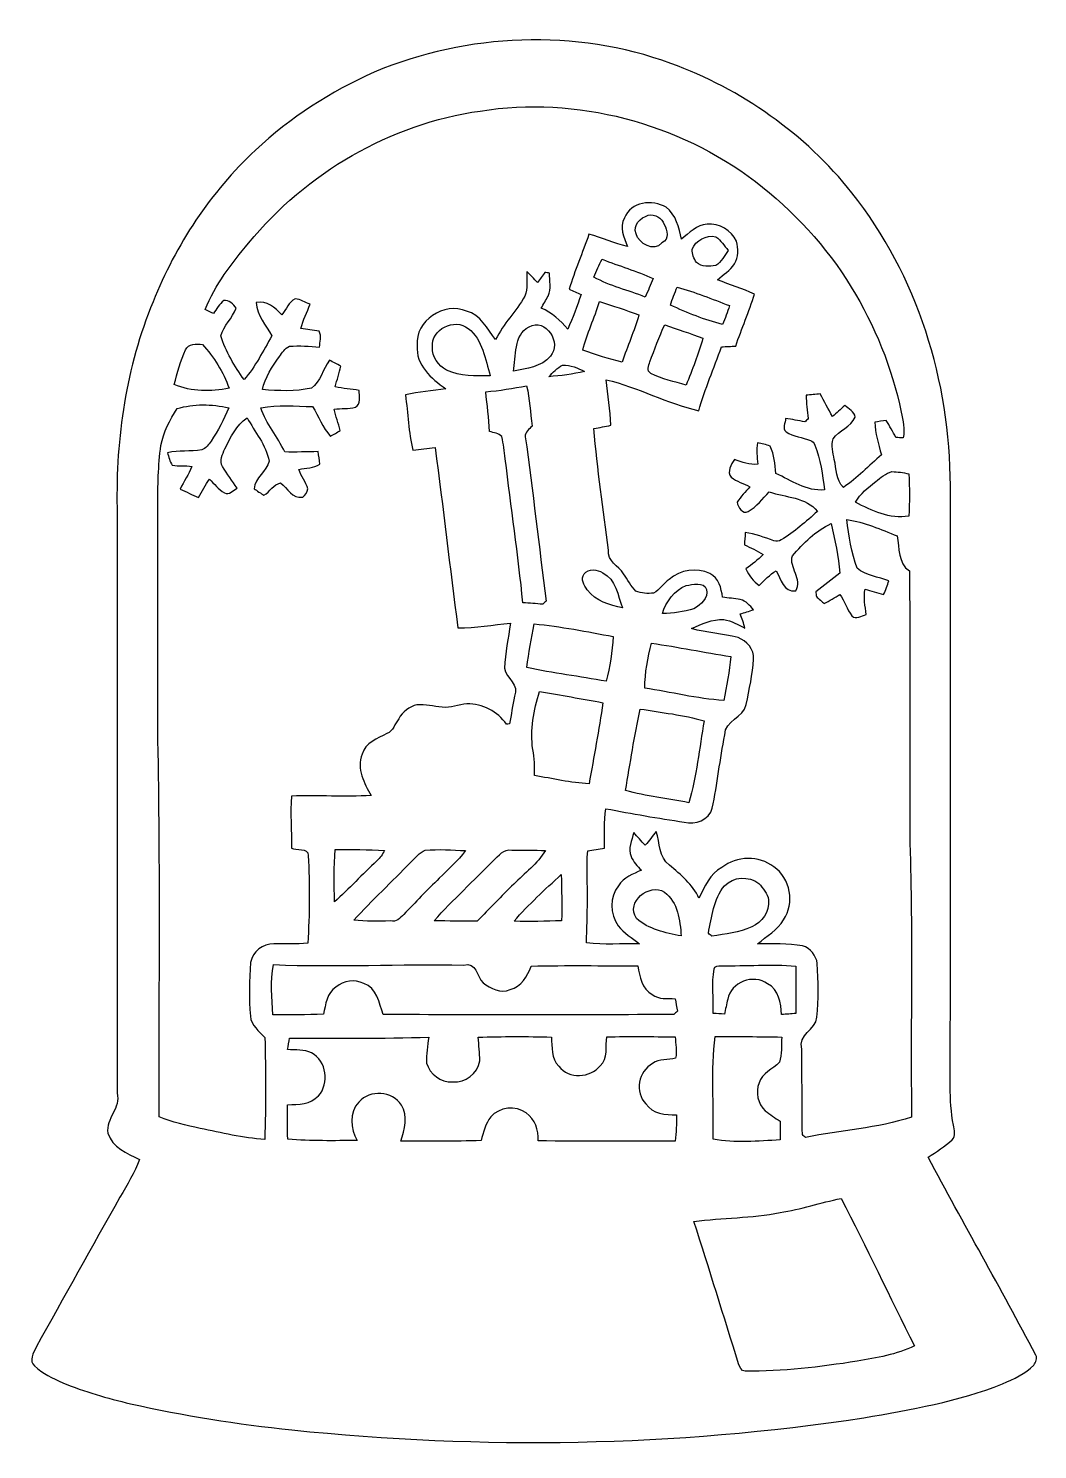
# Model space of a CAD drawing. Header units: centimetres. Extents: x -7.3 to 6.4, y -8.6 to 10.7.
import ezdxf

# ---------------------------------------------------------------- set-up
doc = ezdxf.new("R2010")
doc.units = ezdxf.units.CM
doc.header["$MEASUREMENT"] = 0
doc.layers.add('Camada 1', color=7, linetype='Continuous')

msp = doc.modelspace()

# ---------------------------------------------------------------- linework, layer by layer
at = {"layer": 'Camada 1', "color": 250}
for points, knots in [([(-2.60658, 10.08071), (-1.33967, 10.60993), (0.12851, 10.67455), (1.4217, 10.19893), (1.4217, 10.19893), (2.37993, 9.84957), (3.24622, 9.24197), (3.88053, 8.44135), (3.88053, 8.44135), (4.77012, 7.32104), (5.21524, 5.88337), (5.21778, 4.4601), (5.21778, 4.4601), (5.21545, 1.74132), (5.21947, -0.97767), (5.21566, -3.69667), (5.21566, -3.69667), (5.21566, -3.87166), (5.2252, -4.04814), (5.2593, -4.22059), (5.2593, -4.22059), (5.26651, -4.2833), (5.29807, -4.36825), (5.24215, -4.41974), (5.24215, -4.41974), (5.14109, -4.50893), (5.02774, -4.58244), (4.91609, -4.65723), (4.91609, -4.65723), (5.39447, -5.5572), (5.90293, -6.44172), (6.37855, -7.34296), (6.37855, -7.34296), (6.40123, -7.38894), (6.3741, -7.43957), (6.35059, -7.47919), (6.35059, -7.47919), (6.23173, -7.59761), (6.07708, -7.66668), (5.92581, -7.73341), (5.92581, -7.73341), (5.32286, -7.97451), (4.67903, -8.0834), (4.0426, -8.19484), (4.0426, -8.19484), (1.4753, -8.58742), (-1.14242, -8.62662), (-3.72434, -8.35946), (-3.72434, -8.35946), (-4.46119, -8.2834), (-5.1938, -8.16603), (-5.91645, -8.00396), (-5.91645, -8.00396), (-6.22852, -7.93024), (-6.53825, -7.84274), (-6.83422, -7.71838), (-6.83422, -7.71838), (-6.97108, -7.658), (-7.109, -7.59253), (-7.21895, -7.48893), (-7.21895, -7.48893), (-7.30094, -7.42452), (-7.22976, -7.31097), (-7.19692, -7.23619), (-7.19692, -7.23619), (-6.81833, -6.55569), (-6.43847, -5.87584), (-6.05776, -5.19641), (-6.05776, -5.19641), (-5.96051, -5.03116), (-5.85967, -4.86697), (-5.7923, -4.68668), (-5.7923, -4.68668), (-5.96199, -4.60829), (-6.15987, -4.52016), (-6.22237, -4.32822), (-6.22237, -4.32822), (-6.25182, -4.13013), (-6.04335, -3.98924), (-6.09695, -3.78204), (-6.09695, -3.78204), (-6.09526, -1.1336), (-6.09589, 1.51506), (-6.09695, 4.1635), (-6.09695, 4.1635), (-6.11729, 5.11454), (-5.97344, 6.07913), (-5.60946, 6.9613), (-5.60946, 6.9613), (-5.29952, 7.73692), (-4.82876, 8.4511), (-4.21819, 9.02291), (-4.21819, 9.02291), (-3.74489, 9.4623), (-3.19597, 9.81801), (-2.60658, 10.08071), (-2.60658, 10.08071), (-2.60658, 10.08071), (-2.60658, 10.08071), (-2.60658, 10.08071)], [0, 0, 0, 0, 0.03846154, 0.03846154, 0.03846154, 0.03846154, 0.07692308, 0.07692308, 0.07692308, 0.07692308, 0.11538462, 0.11538462, 0.11538462, 0.11538462, 0.15384615, 0.15384615, 0.15384615, 0.15384615, 0.19230769, 0.19230769, 0.19230769, 0.19230769, 0.23076923, 0.23076923, 0.23076923, 0.23076923, 0.26923077, 0.26923077, 0.26923077, 0.26923077, 0.30769231, 0.30769231, 0.30769231, 0.30769231, 0.34615385, 0.34615385, 0.34615385, 0.34615385, 0.38461538, 0.38461538, 0.38461538, 0.38461538, 0.42307692, 0.42307692, 0.42307692, 0.42307692, 0.46153846, 0.46153846, 0.46153846, 0.46153846, 0.5, 0.5, 0.5, 0.5, 0.53846154, 0.53846154, 0.53846154, 0.53846154, 0.57692308, 0.57692308, 0.57692308, 0.57692308, 0.61538462, 0.61538462, 0.61538462, 0.61538462, 0.65384615, 0.65384615, 0.65384615, 0.65384615, 0.69230769, 0.69230769, 0.69230769, 0.69230769, 0.73076923, 0.73076923, 0.73076923, 0.73076923, 0.76923077, 0.76923077, 0.76923077, 0.76923077, 0.80769231, 0.80769231, 0.80769231, 0.80769231, 0.84615385, 0.84615385, 0.84615385, 0.84615385, 0.88461538, 0.88461538, 0.88461538, 0.88461538, 0.92307692, 0.92307692, 0.92307692, 0.92307692, 1, 1, 1, 1]), ([(-1.16679, 9.55276), (-2.39133, 9.37903), (-3.52901, 8.71359), (-4.31099, 7.75959), (-4.31099, 7.75959), (-4.54042, 7.48333), (-4.76605, 7.19266), (-4.9008, 6.85728), (-4.9008, 6.85728), (-4.86415, 6.83927), (-4.82728, 6.82127), (-4.79, 6.80411), (-4.79, 6.80411), (-4.74445, 6.86279), (-4.70885, 6.93186), (-4.64953, 6.97847), (-4.64953, 6.97847), (-4.57771, 6.9863), (-4.5167, 6.93101), (-4.48153, 6.87359), (-4.48153, 6.87359), (-4.53217, 6.74034), (-4.64975, 6.63589), (-4.6883, 6.49925), (-4.6883, 6.49925), (-4.62093, 6.28527), (-4.50526, 6.08548), (-4.372, 5.90498), (-4.372, 5.90498), (-4.2165, 6.0821), (-4.11438, 6.29629), (-3.99489, 6.49755), (-3.99489, 6.49755), (-4.0754, 6.64479), (-4.2004, 6.77551), (-4.2076, 6.9522), (-4.2076, 6.9522), (-4.06311, 6.98143), (-3.95294, 6.87995), (-3.85803, 6.78695), (-3.85803, 6.78695), (-3.79956, 6.85877), (-3.76587, 6.96067), (-3.67922, 7.00304), (-3.67922, 7.00304), (-3.60613, 6.99584), (-3.54384, 6.95072), (-3.4752, 6.92741), (-3.4752, 6.92741), (-3.51757, 6.8183), (-3.57096, 6.71322), (-3.60147, 6.59988), (-3.60147, 6.59988), (-3.51905, 6.58907), (-3.43664, 6.57593), (-3.35444, 6.56068), (-3.35444, 6.56068), (-3.31525, 6.49628), (-3.34575, 6.41683), (-3.3483, 6.34607), (-3.3483, 6.34607), (-3.4841, 6.35941), (-3.62096, 6.36959), (-3.7574, 6.35772), (-3.7574, 6.35772), (-3.81926, 6.33145), (-3.85485, 6.27065), (-3.89405, 6.21938), (-3.89405, 6.21938), (-3.98875, 6.07998), (-4.08853, 5.93676), (-4.12413, 5.76897), (-4.12413, 5.76897), (-3.90316, 5.7535), (-3.6771, 5.73909), (-3.45931, 5.78867), (-3.45931, 5.78867), (-3.33262, 5.8785), (-3.30275, 6.04798), (-3.21419, 6.1679), (-3.21419, 6.1679), (-3.16228, 6.14247), (-3.11101, 6.11557), (-3.05975, 6.08866), (-3.05975, 6.08866), (-3.08051, 5.99354), (-3.10996, 5.90074), (-3.13729, 5.80753), (-3.13729, 5.80753), (-3.02945, 5.7821), (-2.91907, 5.77405), (-2.80933, 5.75901), (-2.80933, 5.75901), (-2.81484, 5.68189), (-2.77564, 5.57067), (-2.86208, 5.5302), (-2.86208, 5.5302), (-2.95615, 5.50711), (-3.0553, 5.51495), (-3.15042, 5.50309), (-3.15042, 5.50309), (-3.12818, 5.40478), (-3.09428, 5.30966), (-3.0661, 5.21305), (-3.0661, 5.21305), (-3.11144, 5.18763), (-3.15636, 5.16135), (-3.20063, 5.13424), (-3.20063, 5.13424), (-3.30572, 5.25436), (-3.36143, 5.40648), (-3.44427, 5.5408), (-3.44427, 5.5408), (-3.67732, 5.53847), (-3.91332, 5.57236), (-4.1434, 5.52045), (-4.1434, 5.52045), (-4.0754, 5.3016), (-3.91883, 5.12725), (-3.82074, 4.92259), (-3.82074, 4.92259), (-3.66947, 4.91878), (-3.51842, 4.92323), (-3.36715, 4.92747), (-3.36715, 4.92747), (-3.35783, 4.87068), (-3.35253, 4.8156), (-3.34575, 4.75755), (-3.34575, 4.75755), (-3.42626, 4.69739), (-3.5341, 4.7065), (-3.62838, 4.68552), (-3.62838, 4.68552), (-3.59617, 4.59294), (-3.53727, 4.51222), (-3.50507, 4.42007), (-3.50507, 4.42007), (-3.51482, 4.37621), (-3.54342, 4.3385), (-3.57647, 4.30926), (-3.57647, 4.30926), (-3.72329, 4.28108), (-3.77816, 4.43151), (-3.8771, 4.501), (-3.8771, 4.501), (-3.97413, 4.48659), (-4.02158, 4.37875), (-4.10463, 4.33362), (-4.10463, 4.33362), (-4.13747, 4.35566), (-4.20315, 4.39994), (-4.23598, 4.42197), (-4.23598, 4.42197), (-4.22582, 4.57366), (-4.06396, 4.65713), (-4.03197, 4.79823), (-4.03197, 4.79823), (-4.07476, 5.01814), (-4.2273, 5.19546), (-4.3328, 5.3872), (-4.3328, 5.3872), (-4.4792, 5.2872), (-4.55419, 5.11835), (-4.63279, 4.96539), (-4.63279, 4.96539), (-4.66669, 4.89314), (-4.71161, 4.8012), (-4.66521, 4.72472), (-4.66521, 4.72472), (-4.60547, 4.6226), (-4.53238, 4.52896), (-4.46818, 4.4296), (-4.46818, 4.4296), (-4.5203, 4.401), (-4.57644, 4.33045), (-4.64043, 4.36837), (-4.64043, 4.36837), (-4.72114, 4.41392), (-4.77644, 4.49189), (-4.84381, 4.5529), (-4.84381, 4.5529), (-4.89804, 4.47282), (-4.94402, 4.38744), (-4.98999, 4.30248), (-4.98999, 4.30248), (-5.07473, 4.33913), (-5.15778, 4.37896), (-5.24104, 4.41837), (-5.24104, 4.41837), (-5.19231, 4.52218), (-5.1207, 4.61455), (-5.08321, 4.72387), (-5.08321, 4.72387), (-5.17049, 4.74357), (-5.26096, 4.72323), (-5.34782, 4.74273), (-5.34782, 4.74273), (-5.3832, 4.79293), (-5.39506, 4.85458), (-5.41286, 4.91221), (-5.41286, 4.91221), (-5.25947, 4.94378), (-5.10143, 4.92873), (-4.94698, 4.94907), (-4.94698, 4.94907), (-4.89232, 4.97259), (-4.8544, 5.0228), (-4.81987, 5.0692), (-4.81987, 5.0692), (-4.72898, 5.21347), (-4.64487, 5.36284), (-4.58174, 5.5213), (-4.58174, 5.5213), (-4.80927, 5.57596), (-5.05969, 5.57936), (-5.28172, 5.5105), (-5.28172, 5.5105), (-5.38108, 5.35923), (-5.46858, 5.19101), (-5.50141, 5.01051), (-5.50141, 5.01051), (-5.54251, 4.73743), (-5.54103, 4.4601), (-5.54569, 4.18469), (-5.54569, 4.18469), (-5.54358, 3.12518), (-5.54824, 2.06568), (-5.54315, 1.00617), (-5.54315, 1.00617), (-5.50714, -0.69781), (-5.52938, -2.40242), (-5.52578, -4.10682), (-5.52578, -4.10682), (-5.34867, -4.18394), (-5.15757, -4.22186), (-4.97029, -4.26508), (-4.97029, -4.26508), (-4.67898, -4.32398), (-4.38895, -4.39579), (-4.09107, -4.41338), (-4.09107, -4.41338), (-4.07857, -3.95217), (-4.07963, -3.49052), (-4.09002, -3.02952), (-4.09002, -3.02952), (-4.17243, -2.94838), (-4.27624, -2.86427), (-4.28789, -2.74012), (-4.28789, -2.74012), (-4.30505, -2.49712), (-4.30717, -2.25242), (-4.28365, -2.01027), (-4.28365, -2.01027), (-4.25886, -1.86705), (-4.11692, -1.75074), (-3.97052, -1.75858), (-3.97052, -1.75858), (-3.81587, -1.76112), (-3.66121, -1.76049), (-3.50677, -1.74989), (-3.50677, -1.74989), (-3.48452, -1.3535), (-3.47965, -0.95521), (-3.50168, -0.55883), (-3.50168, -0.55883), (-3.4985, -0.44569), (-3.67096, -0.49294), (-3.72922, -0.45883), (-3.72922, -0.45883), (-3.72795, -0.22345), (-3.7468, 0.01256), (-3.729, 0.24772), (-3.729, 0.24772), (-3.36821, 0.26297), (-3.00678, 0.2331), (-2.64598, 0.25662), (-2.64598, 0.25662), (-2.74535, 0.42357), (-2.8445, 0.61678), (-2.77141, 0.81698), (-2.77141, 0.81698), (-2.72522, 0.97291), (-2.56505, 1.03223), (-2.43349, 1.09748), (-2.43349, 1.09748), (-2.35129, 1.1352), (-2.32311, 1.23011), (-2.27354, 1.29811), (-2.27354, 1.29811), (-2.22291, 1.39451), (-2.12799, 1.45955), (-2.02545, 1.49006), (-2.02545, 1.49006), (-1.91105, 1.49429), (-1.79834, 1.46612), (-1.68478, 1.45553), (-1.68478, 1.45553), (-1.5689, 1.44154), (-1.46, 1.48942), (-1.34708, 1.50362), (-1.34708, 1.50362), (-1.13416, 1.50468), (-0.93247, 1.39747), (-0.81002, 1.22375), (-0.81002, 1.22375), (-0.79964, 1.22502), (-0.77909, 1.22714), (-0.76892, 1.2282), (-0.76892, 1.2282), (-0.74858, 1.35405), (-0.72189, 1.47841), (-0.70155, 1.60404), (-0.70155, 1.60404), (-0.6293, 1.76039), (-0.81638, 1.84598), (-0.83608, 1.98412), (-0.83608, 1.98412), (-0.82803, 2.1911), (-0.78332, 2.39385), (-0.75578, 2.59829), (-0.75578, 2.59829), (-0.99306, 2.57414), (-1.22929, 2.53029), (-1.46848, 2.53537), (-1.46848, 2.53537), (-1.57885, 3.34975), (-1.66783, 4.1671), (-1.7797, 4.98106), (-1.7797, 4.98106), (-1.8799, 4.9692), (-1.98033, 4.95755), (-2.08032, 4.94526), (-2.08032, 4.94526), (-2.14091, 5.19101), (-2.14854, 5.44631), (-2.18096, 5.69651), (-2.18096, 5.69651), (-2.00215, 5.74354), (-1.81635, 5.75138), (-1.63436, 5.78104), (-1.63436, 5.78104), (-1.83033, 5.91854), (-2.04325, 6.10413), (-2.02333, 6.36683), (-2.02333, 6.36683), (-2.05236, 6.70623), (-1.65788, 6.96766), (-1.35089, 6.83313), (-1.35089, 6.83313), (-1.15832, 6.78907), (-1.07357, 6.58801), (-0.95896, 6.44819), (-0.95896, 6.44819), (-0.85218, 6.66195), (-0.67803, 6.83165), (-0.5613, 7.03948), (-0.5613, 7.03948), (-0.51172, 7.14202), (-0.5435, 7.26236), (-0.53164, 7.37146), (-0.53164, 7.37146), (-0.48333, 7.32316), (-0.43545, 7.27443), (-0.38757, 7.2255), (-0.38757, 7.2255), (-0.35325, 7.27019), (-0.32041, 7.31596), (-0.28736, 7.36151), (-0.28736, 7.36151), (-0.27232, 7.35939), (-0.24245, 7.35515), (-0.22762, 7.35282), (-0.22762, 7.35282), (-0.22614, 7.2505), (-0.19753, 7.13694), (-0.24563, 7.04033), (-0.24563, 7.04033), (-0.27338, 6.98355), (-0.30791, 6.93059), (-0.33737, 6.87466), (-0.33737, 6.87466), (-0.19182, 6.81576), (-0.0772, 6.70877), (0.02195, 6.5895), (0.02195, 6.5895), (0.09059, 6.74331), (0.14843, 6.90156), (0.20393, 7.06045), (0.20393, 7.06045), (0.14949, 7.08419), (0.09525, 7.10791), (0.04123, 7.13249), (0.04123, 7.13249), (0.11877, 7.38523), (0.22195, 7.6293), (0.31029, 7.87844), (0.31029, 7.87844), (0.48804, 7.83459), (0.65392, 7.75345), (0.83294, 7.71362), (0.83294, 7.71362), (0.79227, 7.83607), (0.71197, 7.9759), (0.79375, 8.10005), (0.79375, 8.10005), (0.87638, 8.32462), (1.1734, 8.35533), (1.35623, 8.24644), (1.35623, 8.24644), (1.49013, 8.14072), (1.5378, 7.97209), (1.56428, 7.81149), (1.56428, 7.81149), (1.67211, 7.89433), (1.77042, 8.00471), (1.91491, 8.01763), (1.91491, 8.01763), (2.07444, 8.02505), (2.25091, 7.93819), (2.31129, 7.78374), (2.31129, 7.78374), (2.33968, 7.68353), (2.34328, 7.56743), (2.28481, 7.47676), (2.28481, 7.47676), (2.22846, 7.3863), (2.13312, 7.33227), (2.05622, 7.26172), (2.05622, 7.26172), (2.21998, 7.188), (2.39392, 7.14012), (2.55811, 7.06745), (2.55811, 7.06745), (2.48374, 6.82762), (2.38205, 6.59755), (2.30282, 6.35941), (2.30282, 6.35941), (2.23735, 6.35687), (2.17359, 6.35412), (2.10897, 6.34925), (2.10897, 6.34925), (2.00537, 6.06048), (1.8863, 5.7768), (1.80051, 5.4819), (1.80051, 5.4819), (1.3698, 5.5819), (0.9751, 5.79863), (0.54482, 5.90371), (0.54482, 5.90371), (0.56452, 5.69715), (0.60074, 5.49186), (0.60774, 5.28402), (0.60774, 5.28402), (0.53126, 5.26856), (0.45436, 5.255), (0.37787, 5.24038), (0.37787, 5.24038), (0.42003, 4.68827), (0.50795, 4.1402), (0.57448, 3.59043), (0.57448, 3.59043), (0.55753, 3.43683), (0.71219, 3.37899), (0.77892, 3.26692), (0.77892, 3.26692), (0.83633, 3.18917), (0.8804, 3.10061), (0.94671, 3.02985), (0.94671, 3.02985), (1.02319, 3.00548), (1.1073, 2.99446), (1.18739, 3.00569), (1.18739, 3.00569), (1.27086, 3.05125), (1.32234, 3.13789), (1.4003, 3.19192), (1.4003, 3.19192), (1.54754, 3.32369), (1.77423, 3.35526), (1.95325, 3.27243), (1.95325, 3.27243), (2.07189, 3.21162), (2.10854, 3.07031), (2.12338, 2.94849), (2.12338, 2.94849), (2.20346, 2.93875), (2.28439, 2.93239), (2.36468, 2.91756), (2.36468, 2.91756), (2.44286, 2.90209), (2.49307, 2.83409), (2.54582, 2.78028), (2.54582, 2.78028), (2.48565, 2.75867), (2.42379, 2.74108), (2.36341, 2.72181), (2.36341, 2.72181), (2.3882, 2.65888), (2.41044, 2.5949), (2.42866, 2.52944), (2.42866, 2.52944), (2.33417, 2.57139), (2.24562, 2.63389), (2.14075, 2.64554), (2.14075, 2.64554), (1.9863, 2.65125), (1.83927, 2.59045), (1.70347, 2.52308), (1.70347, 2.52308), (1.90982, 2.46524), (2.12676, 2.45571), (2.33396, 2.40148), (2.33396, 2.40148), (2.45112, 2.35889), (2.55642, 2.23983), (2.54603, 2.10996), (2.54603, 2.10996), (2.52951, 1.90149), (2.48904, 1.69535), (2.44519, 1.49091), (2.44519, 1.49091), (2.41108, 1.31062), (2.15049, 1.27947), (2.15579, 1.07948), (2.15579, 1.07948), (2.08693, 0.74961), (2.05389, 0.41297), (1.98482, 0.08311), (1.98482, 0.08311), (1.9433, -0.07218), (1.75241, -0.14952), (1.60411, -0.10503), (1.60411, -0.10503), (1.2484, -0.05164), (0.89375, 0.00875), (0.54058, 0.07696), (0.54058, 0.07696), (0.50795, -0.09994), (0.53062, -0.28045), (0.52024, -0.45904), (0.52024, -0.45904), (0.44482, -0.47281), (0.36855, -0.48383), (0.29334, -0.49675), (0.29334, -0.49675), (0.27194, -0.72132), (0.29143, -0.94695), (0.29228, -1.17216), (0.29228, -1.17216), (0.28635, -1.36198), (0.27999, -1.55202), (0.27745, -1.74227), (0.27745, -1.74227), (0.51452, -1.77574), (0.75562, -1.75159), (0.99396, -1.75752), (0.99396, -1.75752), (0.89672, -1.67744), (0.78527, -1.61261), (0.70667, -1.5124), (0.70667, -1.5124), (0.59482, -1.35436), (0.58973, -1.123), (0.71176, -0.96983), (0.71176, -0.96983), (0.77892, -0.8531), (0.909, -0.81094), (1.02341, -0.7584), (1.02341, -0.7584), (0.96832, -0.70247), (0.90985, -0.64569), (0.88209, -0.57048), (0.88209, -0.57048), (0.83061, -0.46582), (0.89629, -0.3529), (0.91705, -0.24782), (0.91705, -0.24782), (0.9732, -0.30121), (1.01663, -0.36688), (1.07531, -0.41773), (1.07531, -0.41773), (1.12827, -0.35905), (1.17255, -0.29294), (1.22467, -0.2332), (1.22467, -0.2332), (1.2751, -0.38722), (1.25942, -0.58192), (1.40221, -0.6887), (1.40221, -0.6887), (1.55665, -0.81814), (1.71809, -0.95055), (1.80326, -1.13847), (1.80326, -1.13847), (1.88313, -0.98318), (1.95092, -0.80543), (2.11448, -0.7192), (2.11448, -0.7192), (2.31447, -0.56646), (2.62103, -0.55205), (2.82017, -0.71284), (2.82017, -0.71284), (3.04581, -0.86284), (3.10661, -1.21008), (2.95195, -1.43084), (2.95195, -1.43084), (2.87102, -1.57426), (2.72166, -1.65371), (2.59963, -1.75752), (2.59963, -1.75752), (2.80365, -1.75498), (3.00894, -1.75371), (3.21148, -1.78485), (3.21148, -1.78485), (3.3155, -1.81642), (3.39749, -1.91748), (3.40957, -2.02574), (3.40957, -2.02574), (3.42567, -2.26831), (3.42758, -2.51301), (3.40491, -2.75559), (3.40491, -2.75559), (3.38986, -2.92994), (3.14029, -2.98821), (3.20237, -3.18715), (3.20237, -3.18715), (3.20025, -3.57442), (3.20512, -3.9617), (3.20745, -4.34898), (3.20745, -4.34898), (3.22122, -4.36211), (3.23542, -4.37524), (3.24961, -4.38859), (3.24961, -4.38859), (3.72757, -4.28436), (4.22416, -4.26614), (4.69068, -4.1117), (4.69068, -4.1117), (4.67479, -2.87169), (4.70974, -1.63104), (4.66759, -0.39167), (4.66759, -0.39167), (4.6606, 0.84135), (4.67458, 2.07415), (4.66102, 3.30696), (4.66102, 3.30696), (4.50403, 3.41098), (4.52564, 3.61797), (4.49492, 3.78174), (4.49492, 3.78174), (4.27353, 3.87262), (4.05023, 3.96541), (3.81295, 4.0063), (3.81295, 4.0063), (3.83244, 3.78046), (3.87968, 3.55632), (3.95214, 3.34192), (3.95214, 3.34192), (4.07141, 3.23874), (4.24111, 3.22984), (4.38348, 3.17116), (4.38348, 3.17116), (4.35975, 3.11014), (4.3373, 3.04828), (4.31145, 2.98811), (4.31145, 2.98811), (4.22586, 3.00887), (4.14218, 3.03366), (4.05849, 3.06057), (4.05849, 3.06057), (4.03794, 2.94511), (4.0604, 2.82879), (4.07395, 2.71397), (4.07395, 2.71397), (4.0123, 2.69744), (3.93477, 2.63685), (3.88011, 2.69808), (3.88011, 2.69808), (3.80956, 2.78409), (3.78159, 2.89659), (3.71825, 2.9879), (3.71825, 2.9879), (3.64727, 2.94616), (3.5763, 2.904), (3.50554, 2.86227), (3.50554, 2.86227), (3.47864, 2.8862), (3.42461, 2.93388), (3.39749, 2.9576), (3.39749, 2.9576), (3.3958, 2.97413), (3.39262, 3.00675), (3.39093, 3.02307), (3.39093, 3.02307), (3.49707, 3.11014), (3.60723, 3.19192), (3.71571, 3.27624), (3.71571, 3.27624), (3.69494, 3.50314), (3.65257, 3.72749), (3.59855, 3.94867), (3.59855, 3.94867), (3.38902, 3.85165), (3.21932, 3.68618), (3.07272, 3.51183), (3.07272, 3.51183), (3.0225, 3.35526), (3.21529, 3.19086), (3.1189, 3.03811), (3.1189, 3.03811), (2.94983, 3.01099), (2.91615, 3.19976), (2.85387, 3.31013), (2.85387, 3.31013), (2.76637, 3.25463), (2.69264, 3.18154), (2.62039, 3.10802), (2.62039, 3.10802), (2.54179, 3.16586), (2.48015, 3.24382), (2.44222, 3.33386), (2.44222, 3.33386), (2.52146, 3.39679), (2.60535, 3.45589), (2.67421, 3.53089), (2.67421, 3.53089), (2.59433, 3.58174), (2.50769, 3.62093), (2.42167, 3.66034), (2.42167, 3.66034), (2.42464, 3.71605), (2.42782, 3.77156), (2.43163, 3.82686), (2.43163, 3.82686), (2.56743, 3.81287), (2.69285, 3.76076), (2.82081, 3.71691), (2.82081, 3.71691), (2.85365, 3.70377), (2.89073, 3.70652), (2.92039, 3.72686), (2.92039, 3.72686), (3.09771, 3.8383), (3.25788, 3.97495), (3.41253, 4.11541), (3.41253, 4.11541), (3.25639, 4.31074), (2.97759, 4.30439), (2.75831, 4.38002), (2.75831, 4.38002), (2.66701, 4.28744), (2.58544, 4.18088), (2.47315, 4.11202), (2.47315, 4.11202), (2.3937, 4.06901), (2.33184, 4.17431), (2.32125, 4.24062), (2.32125, 4.24062), (2.37019, 4.31689), (2.4382, 4.37875), (2.49434, 4.44951), (2.49434, 4.44951), (2.41044, 4.49273), (2.31723, 4.52069), (2.24287, 4.58023), (2.24287, 4.58023), (2.17507, 4.65544), (2.24562, 4.74972), (2.2846, 4.82005), (2.2846, 4.82005), (2.38778, 4.78616), (2.49307, 4.74209), (2.60408, 4.75671), (2.60408, 4.75671), (2.59222, 4.8531), (2.58226, 4.95098), (2.59942, 5.04759), (2.59942, 5.04759), (2.65535, 5.03255), (2.71615, 5.02534), (2.76954, 4.99949), (2.76954, 4.99949), (2.82992, 4.887), (2.83035, 4.75543), (2.84921, 4.63171), (2.84921, 4.63171), (3.05725, 4.5315), (3.26466, 4.38701), (3.50681, 4.40629), (3.50681, 4.40629), (3.48287, 4.61243), (3.45173, 4.81984), (3.37821, 5.01475), (3.37821, 5.01475), (3.36826, 5.04399), (3.34558, 5.06729), (3.31656, 5.07746), (3.31656, 5.07746), (3.2083, 5.12047), (3.08649, 5.13212), (2.98734, 5.19674), (2.98734, 5.19674), (2.92717, 5.23826), (2.97971, 5.31834), (2.97907, 5.37787), (2.97907, 5.37787), (3.06636, 5.36368), (3.15428, 5.34779), (3.24114, 5.33021), (3.24114, 5.33021), (3.25661, 5.34567), (3.27228, 5.36093), (3.28817, 5.37597), (3.28817, 5.37597), (3.27568, 5.48105), (3.25936, 5.5855), (3.2583, 5.69142), (3.2583, 5.69142), (3.32249, 5.69948), (3.3852, 5.70626), (3.45046, 5.71134), (3.45046, 5.71134), (3.50469, 5.60816), (3.56062, 5.50563), (3.61634, 5.40308), (3.61634, 5.40308), (3.6727, 5.45224), (3.72757, 5.50287), (3.7835, 5.55287), (3.7835, 5.55287), (3.83879, 5.51029), (3.91252, 5.4694), (3.92523, 5.39419), (3.92523, 5.39419), (3.86718, 5.26029), (3.70469, 5.21665), (3.62481, 5.10076), (3.62481, 5.10076), (3.59558, 5.00967), (3.62418, 4.912), (3.64155, 4.8209), (3.64155, 4.8209), (3.67058, 4.69209), (3.66655, 4.54252), (3.76422, 4.44104), (3.76422, 4.44104), (3.95532, 4.56582), (4.11019, 4.73595), (4.28115, 4.88531), (4.28115, 4.88531), (4.24005, 5.03043), (4.19747, 5.1764), (4.19006, 5.32809), (4.19006, 5.32809), (4.24196, 5.33572), (4.29408, 5.34313), (4.34641, 5.35033), (4.34641, 5.35033), (4.39195, 5.27428), (4.43497, 5.19716), (4.47776, 5.11941), (4.47776, 5.11941), (4.51017, 5.1175), (4.54259, 5.11538), (4.57543, 5.11348), (4.57543, 5.11348), (4.60572, 5.23), (4.57119, 5.34864), (4.54958, 5.46347), (4.54958, 5.46347), (4.42628, 6.06388), (4.18899, 6.63886), (3.87184, 7.16257), (3.87184, 7.16257), (3.5352, 7.71807), (3.08204, 8.19623), (2.5723, 8.59558), (2.5723, 8.59558), (1.51873, 9.39154), (0.14144, 9.7625), (-1.16679, 9.55276), (-1.16679, 9.55276), (-1.16679, 9.55276), (-1.16679, 9.55276), (-1.16679, 9.55276)], [0, 0, 0, 0, 0.0045045, 0.0045045, 0.0045045, 0.0045045, 0.00900901, 0.00900901, 0.00900901, 0.00900901, 0.01351351, 0.01351351, 0.01351351, 0.01351351, 0.01801802, 0.01801802, 0.01801802, 0.01801802, 0.02252252, 0.02252252, 0.02252252, 0.02252252, 0.02702703, 0.02702703, 0.02702703, 0.02702703, 0.03153153, 0.03153153, 0.03153153, 0.03153153, 0.03603604, 0.03603604, 0.03603604, 0.03603604, 0.04054054, 0.04054054, 0.04054054, 0.04054054, 0.04504505, 0.04504505, 0.04504505, 0.04504505, 0.04954955, 0.04954955, 0.04954955, 0.04954955, 0.05405405, 0.05405405, 0.05405405, 0.05405405, 0.05855856, 0.05855856, 0.05855856, 0.05855856, 0.06306306, 0.06306306, 0.06306306, 0.06306306, 0.06756757, 0.06756757, 0.06756757, 0.06756757, 0.07207207, 0.07207207, 0.07207207, 0.07207207, 0.07657658, 0.07657658, 0.07657658, 0.07657658, 0.08108108, 0.08108108, 0.08108108, 0.08108108, 0.08558559, 0.08558559, 0.08558559, 0.08558559, 0.09009009, 0.09009009, 0.09009009, 0.09009009, 0.09459459, 0.09459459, 0.09459459, 0.09459459, 0.0990991, 0.0990991, 0.0990991, 0.0990991, 0.1036036, 0.1036036, 0.1036036, 0.1036036, 0.10810811, 0.10810811, 0.10810811, 0.10810811, 0.11261261, 0.11261261, 0.11261261, 0.11261261, 0.11711712, 0.11711712, 0.11711712, 0.11711712, 0.12162162, 0.12162162, 0.12162162, 0.12162162, 0.12612613, 0.12612613, 0.12612613, 0.12612613, 0.13063063, 0.13063063, 0.13063063, 0.13063063, 0.13513514, 0.13513514, 0.13513514, 0.13513514, 0.13963964, 0.13963964, 0.13963964, 0.13963964, 0.14414414, 0.14414414, 0.14414414, 0.14414414, 0.14864865, 0.14864865, 0.14864865, 0.14864865, 0.15315315, 0.15315315, 0.15315315, 0.15315315, 0.15765766, 0.15765766, 0.15765766, 0.15765766, 0.16216216, 0.16216216, 0.16216216, 0.16216216, 0.16666667, 0.16666667, 0.16666667, 0.16666667, 0.17117117, 0.17117117, 0.17117117, 0.17117117, 0.17567568, 0.17567568, 0.17567568, 0.17567568, 0.18018018, 0.18018018, 0.18018018, 0.18018018, 0.18468468, 0.18468468, 0.18468468, 0.18468468, 0.18918919, 0.18918919, 0.18918919, 0.18918919, 0.19369369, 0.19369369, 0.19369369, 0.19369369, 0.1981982, 0.1981982, 0.1981982, 0.1981982, 0.2027027, 0.2027027, 0.2027027, 0.2027027, 0.20720721, 0.20720721, 0.20720721, 0.20720721, 0.21171171, 0.21171171, 0.21171171, 0.21171171, 0.21621622, 0.21621622, 0.21621622, 0.21621622, 0.22072072, 0.22072072, 0.22072072, 0.22072072, 0.22522523, 0.22522523, 0.22522523, 0.22522523, 0.22972973, 0.22972973, 0.22972973, 0.22972973, 0.23423423, 0.23423423, 0.23423423, 0.23423423, 0.23873874, 0.23873874, 0.23873874, 0.23873874, 0.24324324, 0.24324324, 0.24324324, 0.24324324, 0.24774775, 0.24774775, 0.24774775, 0.24774775, 0.25225225, 0.25225225, 0.25225225, 0.25225225, 0.25675676, 0.25675676, 0.25675676, 0.25675676, 0.26126126, 0.26126126, 0.26126126, 0.26126126, 0.26576577, 0.26576577, 0.26576577, 0.26576577, 0.27027027, 0.27027027, 0.27027027, 0.27027027, 0.27477477, 0.27477477, 0.27477477, 0.27477477, 0.27927928, 0.27927928, 0.27927928, 0.27927928, 0.28378378, 0.28378378, 0.28378378, 0.28378378, 0.28828829, 0.28828829, 0.28828829, 0.28828829, 0.29279279, 0.29279279, 0.29279279, 0.29279279, 0.2972973, 0.2972973, 0.2972973, 0.2972973, 0.3018018, 0.3018018, 0.3018018, 0.3018018, 0.30630631, 0.30630631, 0.30630631, 0.30630631, 0.31081081, 0.31081081, 0.31081081, 0.31081081, 0.31531532, 0.31531532, 0.31531532, 0.31531532, 0.31981982, 0.31981982, 0.31981982, 0.31981982, 0.32432432, 0.32432432, 0.32432432, 0.32432432, 0.32882883, 0.32882883, 0.32882883, 0.32882883, 0.33333333, 0.33333333, 0.33333333, 0.33333333, 0.33783784, 0.33783784, 0.33783784, 0.33783784, 0.34234234, 0.34234234, 0.34234234, 0.34234234, 0.34684685, 0.34684685, 0.34684685, 0.34684685, 0.35135135, 0.35135135, 0.35135135, 0.35135135, 0.35585586, 0.35585586, 0.35585586, 0.35585586, 0.36036036, 0.36036036, 0.36036036, 0.36036036, 0.36486486, 0.36486486, 0.36486486, 0.36486486, 0.36936937, 0.36936937, 0.36936937, 0.36936937, 0.37387387, 0.37387387, 0.37387387, 0.37387387, 0.37837838, 0.37837838, 0.37837838, 0.37837838, 0.38288288, 0.38288288, 0.38288288, 0.38288288, 0.38738739, 0.38738739, 0.38738739, 0.38738739, 0.39189189, 0.39189189, 0.39189189, 0.39189189, 0.3963964, 0.3963964, 0.3963964, 0.3963964, 0.4009009, 0.4009009, 0.4009009, 0.4009009, 0.40540541, 0.40540541, 0.40540541, 0.40540541, 0.40990991, 0.40990991, 0.40990991, 0.40990991, 0.41441441, 0.41441441, 0.41441441, 0.41441441, 0.41891892, 0.41891892, 0.41891892, 0.41891892, 0.42342342, 0.42342342, 0.42342342, 0.42342342, 0.42792793, 0.42792793, 0.42792793, 0.42792793, 0.43243243, 0.43243243, 0.43243243, 0.43243243, 0.43693694, 0.43693694, 0.43693694, 0.43693694, 0.44144144, 0.44144144, 0.44144144, 0.44144144, 0.44594595, 0.44594595, 0.44594595, 0.44594595, 0.45045045, 0.45045045, 0.45045045, 0.45045045, 0.45495495, 0.45495495, 0.45495495, 0.45495495, 0.45945946, 0.45945946, 0.45945946, 0.45945946, 0.46396396, 0.46396396, 0.46396396, 0.46396396, 0.46846847, 0.46846847, 0.46846847, 0.46846847, 0.47297297, 0.47297297, 0.47297297, 0.47297297, 0.47747748, 0.47747748, 0.47747748, 0.47747748, 0.48198198, 0.48198198, 0.48198198, 0.48198198, 0.48648649, 0.48648649, 0.48648649, 0.48648649, 0.49099099, 0.49099099, 0.49099099, 0.49099099, 0.4954955, 0.4954955, 0.4954955, 0.4954955, 0.5, 0.5, 0.5, 0.5, 0.5045045, 0.5045045, 0.5045045, 0.5045045, 0.50900901, 0.50900901, 0.50900901, 0.50900901, 0.51351351, 0.51351351, 0.51351351, 0.51351351, 0.51801802, 0.51801802, 0.51801802, 0.51801802, 0.52252252, 0.52252252, 0.52252252, 0.52252252, 0.52702703, 0.52702703, 0.52702703, 0.52702703, 0.53153153, 0.53153153, 0.53153153, 0.53153153, 0.53603604, 0.53603604, 0.53603604, 0.53603604, 0.54054054, 0.54054054, 0.54054054, 0.54054054, 0.54504505, 0.54504505, 0.54504505, 0.54504505, 0.54954955, 0.54954955, 0.54954955, 0.54954955, 0.55405405, 0.55405405, 0.55405405, 0.55405405, 0.55855856, 0.55855856, 0.55855856, 0.55855856, 0.56306306, 0.56306306, 0.56306306, 0.56306306, 0.56756757, 0.56756757, 0.56756757, 0.56756757, 0.57207207, 0.57207207, 0.57207207, 0.57207207, 0.57657658, 0.57657658, 0.57657658, 0.57657658, 0.58108108, 0.58108108, 0.58108108, 0.58108108, 0.58558559, 0.58558559, 0.58558559, 0.58558559, 0.59009009, 0.59009009, 0.59009009, 0.59009009, 0.59459459, 0.59459459, 0.59459459, 0.59459459, 0.5990991, 0.5990991, 0.5990991, 0.5990991, 0.6036036, 0.6036036, 0.6036036, 0.6036036, 0.60810811, 0.60810811, 0.60810811, 0.60810811, 0.61261261, 0.61261261, 0.61261261, 0.61261261, 0.61711712, 0.61711712, 0.61711712, 0.61711712, 0.62162162, 0.62162162, 0.62162162, 0.62162162, 0.62612613, 0.62612613, 0.62612613, 0.62612613, 0.63063063, 0.63063063, 0.63063063, 0.63063063, 0.63513514, 0.63513514, 0.63513514, 0.63513514, 0.63963964, 0.63963964, 0.63963964, 0.63963964, 0.64414414, 0.64414414, 0.64414414, 0.64414414, 0.64864865, 0.64864865, 0.64864865, 0.64864865, 0.65315315, 0.65315315, 0.65315315, 0.65315315, 0.65765766, 0.65765766, 0.65765766, 0.65765766, 0.66216216, 0.66216216, 0.66216216, 0.66216216, 0.66666667, 0.66666667, 0.66666667, 0.66666667, 0.67117117, 0.67117117, 0.67117117, 0.67117117, 0.67567568, 0.67567568, 0.67567568, 0.67567568, 0.68018018, 0.68018018, 0.68018018, 0.68018018, 0.68468468, 0.68468468, 0.68468468, 0.68468468, 0.68918919, 0.68918919, 0.68918919, 0.68918919, 0.69369369, 0.69369369, 0.69369369, 0.69369369, 0.6981982, 0.6981982, 0.6981982, 0.6981982, 0.7027027, 0.7027027, 0.7027027, 0.7027027, 0.70720721, 0.70720721, 0.70720721, 0.70720721, 0.71171171, 0.71171171, 0.71171171, 0.71171171, 0.71621622, 0.71621622, 0.71621622, 0.71621622, 0.72072072, 0.72072072, 0.72072072, 0.72072072, 0.72522523, 0.72522523, 0.72522523, 0.72522523, 0.72972973, 0.72972973, 0.72972973, 0.72972973, 0.73423423, 0.73423423, 0.73423423, 0.73423423, 0.73873874, 0.73873874, 0.73873874, 0.73873874, 0.74324324, 0.74324324, 0.74324324, 0.74324324, 0.74774775, 0.74774775, 0.74774775, 0.74774775, 0.75225225, 0.75225225, 0.75225225, 0.75225225, 0.75675676, 0.75675676, 0.75675676, 0.75675676, 0.76126126, 0.76126126, 0.76126126, 0.76126126, 0.76576577, 0.76576577, 0.76576577, 0.76576577, 0.77027027, 0.77027027, 0.77027027, 0.77027027, 0.77477477, 0.77477477, 0.77477477, 0.77477477, 0.77927928, 0.77927928, 0.77927928, 0.77927928, 0.78378378, 0.78378378, 0.78378378, 0.78378378, 0.78828829, 0.78828829, 0.78828829, 0.78828829, 0.79279279, 0.79279279, 0.79279279, 0.79279279, 0.7972973, 0.7972973, 0.7972973, 0.7972973, 0.8018018, 0.8018018, 0.8018018, 0.8018018, 0.80630631, 0.80630631, 0.80630631, 0.80630631, 0.81081081, 0.81081081, 0.81081081, 0.81081081, 0.81531532, 0.81531532, 0.81531532, 0.81531532, 0.81981982, 0.81981982, 0.81981982, 0.81981982, 0.82432432, 0.82432432, 0.82432432, 0.82432432, 0.82882883, 0.82882883, 0.82882883, 0.82882883, 0.83333333, 0.83333333, 0.83333333, 0.83333333, 0.83783784, 0.83783784, 0.83783784, 0.83783784, 0.84234234, 0.84234234, 0.84234234, 0.84234234, 0.84684685, 0.84684685, 0.84684685, 0.84684685, 0.85135135, 0.85135135, 0.85135135, 0.85135135, 0.85585586, 0.85585586, 0.85585586, 0.85585586, 0.86036036, 0.86036036, 0.86036036, 0.86036036, 0.86486486, 0.86486486, 0.86486486, 0.86486486, 0.86936937, 0.86936937, 0.86936937, 0.86936937, 0.87387387, 0.87387387, 0.87387387, 0.87387387, 0.87837838, 0.87837838, 0.87837838, 0.87837838, 0.88288288, 0.88288288, 0.88288288, 0.88288288, 0.88738739, 0.88738739, 0.88738739, 0.88738739, 0.89189189, 0.89189189, 0.89189189, 0.89189189, 0.8963964, 0.8963964, 0.8963964, 0.8963964, 0.9009009, 0.9009009, 0.9009009, 0.9009009, 0.90540541, 0.90540541, 0.90540541, 0.90540541, 0.90990991, 0.90990991, 0.90990991, 0.90990991, 0.91441441, 0.91441441, 0.91441441, 0.91441441, 0.91891892, 0.91891892, 0.91891892, 0.91891892, 0.92342342, 0.92342342, 0.92342342, 0.92342342, 0.92792793, 0.92792793, 0.92792793, 0.92792793, 0.93243243, 0.93243243, 0.93243243, 0.93243243, 0.93693694, 0.93693694, 0.93693694, 0.93693694, 0.94144144, 0.94144144, 0.94144144, 0.94144144, 0.94594595, 0.94594595, 0.94594595, 0.94594595, 0.95045045, 0.95045045, 0.95045045, 0.95045045, 0.95495495, 0.95495495, 0.95495495, 0.95495495, 0.95945946, 0.95945946, 0.95945946, 0.95945946, 0.96396396, 0.96396396, 0.96396396, 0.96396396, 0.96846847, 0.96846847, 0.96846847, 0.96846847, 0.97297297, 0.97297297, 0.97297297, 0.97297297, 0.97747748, 0.97747748, 0.97747748, 0.97747748, 0.98198198, 0.98198198, 0.98198198, 0.98198198, 0.98648649, 0.98648649, 0.98648649, 0.98648649, 0.99099099, 0.99099099, 0.99099099, 0.99099099, 1, 1, 1, 1]), ([(1.11599, 8.13627), (1.01112, 8.10492), (0.90116, 8.00853), (0.94925, 7.88438), (0.94925, 7.88438), (0.98527, 7.75536), (1.19438, 7.62866), (1.30009, 7.76235), (1.30009, 7.76235), (1.40899, 7.81107), (1.37128, 7.93268), (1.33335, 8.01276), (1.33335, 8.01276), (1.30052, 8.09624), (1.2073, 8.16403), (1.11599, 8.13627), (1.11599, 8.13627), (1.11599, 8.13627), (1.11599, 8.13627), (1.11599, 8.13627)], [0, 0, 0, 0, 0.16666667, 0.16666667, 0.16666667, 0.16666667, 0.33333333, 0.33333333, 0.33333333, 0.33333333, 0.5, 0.5, 0.5, 0.5, 0.66666667, 0.66666667, 0.66666667, 0.66666667, 1, 1, 1, 1]), ([(1.70961, 7.67464), (1.71152, 7.6115), (1.73377, 7.5471), (1.77063, 7.49582), (1.77063, 7.49582), (1.83927, 7.43184), (1.94605, 7.44307), (2.03058, 7.45536), (2.03058, 7.45536), (2.11109, 7.499), (2.1471, 7.5901), (2.20028, 7.66065), (2.20028, 7.66065), (2.14498, 7.72209), (2.10325, 7.79942), (2.03313, 7.84455), (2.03313, 7.84455), (1.90199, 7.87696), (1.76067, 7.79582), (1.70961, 7.67464), (1.70961, 7.67464), (1.70961, 7.67464), (1.70961, 7.67464), (1.70961, 7.67464)], [0, 0, 0, 0, 0.14285714, 0.14285714, 0.14285714, 0.14285714, 0.28571429, 0.28571429, 0.28571429, 0.28571429, 0.42857143, 0.42857143, 0.42857143, 0.42857143, 0.57142857, 0.57142857, 0.57142857, 0.57142857, 0.71428571, 0.71428571, 0.71428571, 0.71428571, 1, 1, 1, 1]), ([(0.48994, 7.53905), (0.44439, 7.46257), (0.40859, 7.38078), (0.37745, 7.29752), (0.37745, 7.29752), (0.59418, 7.17168), (0.84396, 7.1219), (1.0734, 7.02487), (1.0734, 7.02487), (1.11323, 7.10685), (1.14798, 7.19138), (1.17997, 7.27676), (1.17997, 7.27676), (0.95625, 7.38078), (0.71918, 7.44922), (0.48994, 7.53905), (0.48994, 7.53905), (0.48994, 7.53905), (0.48994, 7.53905), (0.48994, 7.53905)], [0, 0, 0, 0, 0.16666667, 0.16666667, 0.16666667, 0.16666667, 0.33333333, 0.33333333, 0.33333333, 0.33333333, 0.5, 0.5, 0.5, 0.5, 0.66666667, 0.66666667, 0.66666667, 0.66666667, 1, 1, 1, 1]), ([(1.50835, 7.16109), (1.47339, 7.08143), (1.44352, 6.99987), (1.41682, 6.91724), (1.41682, 6.91724), (1.64436, 6.81025), (1.87973, 6.7164), (2.1238, 6.65432), (2.1238, 6.65432), (2.15918, 6.73779), (2.19181, 6.82275), (2.2168, 6.91004), (2.2168, 6.91004), (1.98291, 7.00029), (1.74923, 7.09181), (1.50835, 7.16109), (1.50835, 7.16109), (1.50835, 7.16109), (1.50835, 7.16109), (1.50835, 7.16109)], [0, 0, 0, 0, 0.16666667, 0.16666667, 0.16666667, 0.16666667, 0.33333333, 0.33333333, 0.33333333, 0.33333333, 0.5, 0.5, 0.5, 0.5, 0.66666667, 0.66666667, 0.66666667, 0.66666667, 1, 1, 1, 1]), ([(0.45329, 6.96575), (0.38486, 6.74309), (0.28211, 6.53187), (0.22724, 6.30497), (0.22724, 6.30497), (0.40287, 6.24332), (0.57935, 6.18294), (0.76155, 6.14289), (0.76155, 6.14289), (0.83231, 6.35815), (0.92531, 6.56556), (0.98802, 6.78356), (0.98802, 6.78356), (0.81176, 6.85008), (0.63231, 6.90771), (0.45329, 6.96575), (0.45329, 6.96575), (0.45329, 6.96575), (0.45329, 6.96575), (0.45329, 6.96575)], [0, 0, 0, 0, 0.16666667, 0.16666667, 0.16666667, 0.16666667, 0.33333333, 0.33333333, 0.33333333, 0.33333333, 0.5, 0.5, 0.5, 0.5, 0.66666667, 0.66666667, 0.66666667, 0.66666667, 1, 1, 1, 1]), ([(-1.81571, 6.34564), (-1.8208, 6.21196), (-1.7352, 6.09523), (-1.62271, 6.03294), (-1.62271, 6.03294), (-1.43903, 5.9482), (-1.22823, 5.95286), (-1.02971, 5.95646), (-1.02971, 5.95646), (-1.0992, 6.17913), (-1.1295, 6.4484), (-1.32971, 6.59945), (-1.32971, 6.59945), (-1.51254, 6.74966), (-1.83817, 6.58632), (-1.81571, 6.34564), (-1.81571, 6.34564), (-1.81571, 6.34564), (-1.81571, 6.34564), (-1.81571, 6.34564)], [0, 0, 0, 0, 0.16666667, 0.16666667, 0.16666667, 0.16666667, 0.33333333, 0.33333333, 0.33333333, 0.33333333, 0.5, 0.5, 0.5, 0.5, 0.66666667, 0.66666667, 0.66666667, 0.66666667, 1, 1, 1, 1]), ([(-0.50346, 6.62128), (-0.71701, 6.5075), (-0.67951, 6.21853), (-0.71447, 6.01832), (-0.71447, 6.01832), (-0.54054, 6.05837), (-0.33313, 6.07425), (-0.213, 6.2251), (-0.213, 6.2251), (-0.05602, 6.39544), (-0.27359, 6.75178), (-0.50346, 6.62128), (-0.50346, 6.62128), (-0.50346, 6.62128), (-0.50346, 6.62128), (-0.50346, 6.62128)], [0, 0, 0, 0, 0.2, 0.2, 0.2, 0.2, 0.4, 0.4, 0.4, 0.4, 0.6, 0.6, 0.6, 0.6, 1, 1, 1, 1]), ([(1.33822, 6.65051), (1.26175, 6.48653), (1.202, 6.31535), (1.13654, 6.14692), (1.13654, 6.14692), (1.1198, 6.09608), (1.08802, 6.02172), (1.15179, 5.99015), (1.15179, 5.99015), (1.30052, 5.91049), (1.46894, 5.87723), (1.62953, 5.82934), (1.62953, 5.82934), (1.71385, 6.03887), (1.7933, 6.25052), (1.85728, 6.46725), (1.85728, 6.46725), (1.6861, 6.53357), (1.51089, 6.58865), (1.33822, 6.65051), (1.33822, 6.65051), (1.33822, 6.65051), (1.33822, 6.65051), (1.33822, 6.65051)], [0, 0, 0, 0, 0.14285714, 0.14285714, 0.14285714, 0.14285714, 0.28571429, 0.28571429, 0.28571429, 0.28571429, 0.42857143, 0.42857143, 0.42857143, 0.42857143, 0.57142857, 0.57142857, 0.57142857, 0.57142857, 0.71428571, 0.71428571, 0.71428571, 0.71428571, 1, 1, 1, 1]), ([(-5.1688, 6.31006), (-5.23638, 6.159), (-5.27939, 5.99756), (-5.32028, 5.83761), (-5.32028, 5.83761), (-5.08617, 5.7374), (-4.82199, 5.73804), (-4.57602, 5.78931), (-4.57602, 5.78931), (-4.65483, 6.00879), (-4.78173, 6.21069), (-4.93809, 6.38272), (-4.93809, 6.38272), (-5.01541, 6.39225), (-5.13278, 6.3967), (-5.1688, 6.31006), (-5.1688, 6.31006), (-5.1688, 6.31006), (-5.1688, 6.31006), (-5.1688, 6.31006)], [0, 0, 0, 0, 0.16666667, 0.16666667, 0.16666667, 0.16666667, 0.33333333, 0.33333333, 0.33333333, 0.33333333, 0.5, 0.5, 0.5, 0.5, 0.66666667, 0.66666667, 0.66666667, 0.66666667, 1, 1, 1, 1]), ([(-0.04796, 6.10095), (-0.1236, 6.06684), (-0.17614, 5.99884), (-0.23673, 5.9446), (-0.23673, 5.9446), (-0.07275, 5.95667), (0.09038, 5.98019), (0.25139, 6.01345), (0.25139, 6.01345), (0.1586, 6.06112), (0.05987, 6.10879), (-0.04796, 6.10095), (-0.04796, 6.10095), (-0.04796, 6.10095), (-0.04796, 6.10095), (-0.04796, 6.10095)], [0, 0, 0, 0, 0.2, 0.2, 0.2, 0.2, 0.4, 0.4, 0.4, 0.4, 0.6, 0.6, 0.6, 0.6, 1, 1, 1, 1]), ([(-1.09031, 5.73931), (-1.07357, 5.56029), (-1.04836, 5.3819), (-1.04052, 5.20203), (-1.04052, 5.20203), (-0.98544, 5.17936), (-0.91256, 5.18021), (-0.87421, 5.13022), (-0.87421, 5.13022), (-0.84815, 5.03212), (-0.83777, 4.93085), (-0.82633, 4.83022), (-0.82633, 4.83022), (-0.75007, 4.17791), (-0.65282, 3.52793), (-0.58651, 2.87434), (-0.58651, 2.87434), (-0.4971, 2.86841), (-0.40685, 2.86163), (-0.31703, 2.85464), (-0.31703, 2.85464), (-0.30241, 2.86926), (-0.28757, 2.88345), (-0.27254, 2.89764), (-0.27254, 2.89764), (-0.36575, 3.64169), (-0.45219, 4.3868), (-0.55473, 5.12958), (-0.55473, 5.12958), (-0.5613, 5.19229), (-0.4971, 5.23063), (-0.46321, 5.2747), (-0.46321, 5.2747), (-0.48354, 5.45733), (-0.49605, 5.64143), (-0.53588, 5.82087), (-0.53588, 5.82087), (-0.71956, 5.78613), (-0.90409, 5.75625), (-1.09031, 5.73931), (-1.09031, 5.73931), (-1.09031, 5.73931), (-1.09031, 5.73931), (-1.09031, 5.73931)], [0, 0, 0, 0, 0.08333333, 0.08333333, 0.08333333, 0.08333333, 0.16666667, 0.16666667, 0.16666667, 0.16666667, 0.25, 0.25, 0.25, 0.25, 0.33333333, 0.33333333, 0.33333333, 0.33333333, 0.41666667, 0.41666667, 0.41666667, 0.41666667, 0.5, 0.5, 0.5, 0.5, 0.58333333, 0.58333333, 0.58333333, 0.58333333, 0.66666667, 0.66666667, 0.66666667, 0.66666667, 0.75, 0.75, 0.75, 0.75, 0.83333333, 0.83333333, 0.83333333, 0.83333333, 1, 1, 1, 1]), ([(4.42331, 4.65565), (4.3392, 4.63171), (4.2695, 4.57535), (4.20298, 4.52112), (4.20298, 4.52112), (4.1032, 4.43659), (3.99451, 4.35608), (3.92841, 4.24062), (3.92841, 4.24062), (4.15044, 4.12516), (4.39471, 4.00418), (4.65339, 4.05058), (4.65339, 4.05058), (4.6661, 4.24168), (4.66123, 4.43341), (4.65382, 4.62451), (4.65382, 4.62451), (4.57776, 4.64358), (4.50106, 4.65395), (4.42331, 4.65565), (4.42331, 4.65565), (4.42331, 4.65565), (4.42331, 4.65565), (4.42331, 4.65565)], [0, 0, 0, 0, 0.14285714, 0.14285714, 0.14285714, 0.14285714, 0.28571429, 0.28571429, 0.28571429, 0.28571429, 0.42857143, 0.42857143, 0.42857143, 0.42857143, 0.57142857, 0.57142857, 0.57142857, 0.57142857, 0.71428571, 0.71428571, 0.71428571, 0.71428571, 1, 1, 1, 1]), ([(0.2444, 3.26713), (0.19144, 3.19679), (0.24355, 3.10781), (0.28783, 3.04764), (0.28783, 3.04764), (0.40075, 2.89574), (0.59037, 2.84447), (0.76642, 2.80591), (0.76642, 2.80591), (0.70075, 2.97095), (0.67913, 3.19573), (0.49693, 3.28005), (0.49693, 3.28005), (0.42491, 3.33175), (0.30499, 3.3381), (0.2444, 3.26713), (0.2444, 3.26713), (0.2444, 3.26713), (0.2444, 3.26713), (0.2444, 3.26713)], [0, 0, 0, 0, 0.16666667, 0.16666667, 0.16666667, 0.16666667, 0.33333333, 0.33333333, 0.33333333, 0.33333333, 0.5, 0.5, 0.5, 0.5, 0.66666667, 0.66666667, 0.66666667, 0.66666667, 1, 1, 1, 1]), ([(1.63017, 3.11035), (1.47382, 3.04277), (1.35157, 2.89002), (1.30751, 2.72647), (1.30751, 2.72647), (1.45221, 2.73028), (1.59776, 2.74892), (1.73567, 2.79405), (1.73567, 2.79405), (1.82593, 2.84574), (1.93567, 2.93726), (1.90601, 3.05506), (1.90601, 3.05506), (1.87211, 3.16607), (1.71194, 3.11989), (1.63017, 3.11035), (1.63017, 3.11035), (1.63017, 3.11035), (1.63017, 3.11035), (1.63017, 3.11035)], [0, 0, 0, 0, 0.16666667, 0.16666667, 0.16666667, 0.16666667, 0.33333333, 0.33333333, 0.33333333, 0.33333333, 0.5, 0.5, 0.5, 0.5, 0.66666667, 0.66666667, 0.66666667, 0.66666667, 1, 1, 1, 1]), ([(-0.43461, 2.586), (-0.46511, 2.3894), (-0.51045, 2.19512), (-0.53376, 1.99725), (-0.53376, 1.99725), (-0.17826, 1.91568), (0.18508, 1.87416), (0.54354, 1.80721), (0.54354, 1.80721), (0.59566, 2.00572), (0.6249, 2.21017), (0.64058, 2.41482), (0.64058, 2.41482), (0.28423, 2.48156), (-0.07338, 2.55486), (-0.43461, 2.586), (-0.43461, 2.586), (-0.43461, 2.586), (-0.43461, 2.586), (-0.43461, 2.586)], [0, 0, 0, 0, 0.16666667, 0.16666667, 0.16666667, 0.16666667, 0.33333333, 0.33333333, 0.33333333, 0.33333333, 0.5, 0.5, 0.5, 0.5, 0.66666667, 0.66666667, 0.66666667, 0.66666667, 1, 1, 1, 1]), ([(1.16069, 2.32669), (1.1056, 2.12796), (1.07214, 1.92246), (1.06662, 1.71611), (1.06662, 1.71611), (1.42382, 1.6606), (1.77783, 1.57099), (2.13927, 1.54662), (2.13927, 1.54662), (2.17592, 1.74513), (2.21829, 1.94322), (2.23587, 2.1447), (2.23587, 2.1447), (1.87677, 2.20148), (1.51979, 2.27054), (1.16069, 2.32669), (1.16069, 2.32669), (1.16069, 2.32669), (1.16069, 2.32669), (1.16069, 2.32669)], [0, 0, 0, 0, 0.16666667, 0.16666667, 0.16666667, 0.16666667, 0.33333333, 0.33333333, 0.33333333, 0.33333333, 0.5, 0.5, 0.5, 0.5, 0.66666667, 0.66666667, 0.66666667, 0.66666667, 1, 1, 1, 1]), ([(-0.3613, 1.66908), (-0.43969, 1.41612), (-0.49053, 1.14494), (-0.45346, 0.88117), (-0.45346, 0.88117), (-0.42317, 0.76656), (-0.42719, 0.64792), (-0.42974, 0.53013), (-0.42974, 0.53013), (-0.18419, 0.48288), (0.06178, 0.43098), (0.31198, 0.41424), (0.31198, 0.41424), (0.37469, 0.78181), (0.44779, 1.14791), (0.49969, 1.51717), (0.49969, 1.51717), (0.21326, 1.5712), (-0.07424, 1.61865), (-0.3613, 1.66908), (-0.3613, 1.66908), (-0.3613, 1.66908), (-0.3613, 1.66908), (-0.3613, 1.66908)], [0, 0, 0, 0, 0.14285714, 0.14285714, 0.14285714, 0.14285714, 0.28571429, 0.28571429, 0.28571429, 0.28571429, 0.42857143, 0.42857143, 0.42857143, 0.42857143, 0.57142857, 0.57142857, 0.57142857, 0.57142857, 0.71428571, 0.71428571, 0.71428571, 0.71428571, 1, 1, 1, 1]), ([(1.00434, 1.43095), (0.92659, 1.06423), (0.87002, 0.69347), (0.80561, 0.3242), (0.80561, 0.3242), (1.08739, 0.24772), (1.37827, 0.21425), (1.66449, 0.1581), (1.66449, 0.1581), (1.7755, 0.51932), (1.80643, 0.90003), (1.87465, 1.27036), (1.87465, 1.27036), (1.59034, 1.35129), (1.29543, 1.38456), (1.00434, 1.43095), (1.00434, 1.43095), (1.00434, 1.43095), (1.00434, 1.43095), (1.00434, 1.43095)], [0, 0, 0, 0, 0.16666667, 0.16666667, 0.16666667, 0.16666667, 0.33333333, 0.33333333, 0.33333333, 0.33333333, 0.5, 0.5, 0.5, 0.5, 0.66666667, 0.66666667, 0.66666667, 0.66666667, 1, 1, 1, 1]), ([(-3.13771, -0.47514), (-3.15317, -0.71263), (-3.15169, -0.95098), (-3.14491, -1.1889), (-3.14491, -1.1889), (-2.94577, -1.01157), (-2.76696, -0.81306), (-2.57141, -0.63149), (-2.57141, -0.63149), (-2.52629, -0.5923), (-2.49451, -0.54145), (-2.46527, -0.48997), (-2.46527, -0.48997), (-2.6892, -0.47641), (-2.91356, -0.47472), (-3.13771, -0.47514), (-3.13771, -0.47514), (-3.13771, -0.47514), (-3.13771, -0.47514), (-3.13771, -0.47514)], [0, 0, 0, 0, 0.16666667, 0.16666667, 0.16666667, 0.16666667, 0.33333333, 0.33333333, 0.33333333, 0.33333333, 0.5, 0.5, 0.5, 0.5, 0.66666667, 0.66666667, 0.66666667, 0.66666667, 1, 1, 1, 1]), ([(-1.91338, -0.48785), (-1.99537, -0.51666), (-2.0477, -0.59272), (-2.10999, -0.64887), (-2.10999, -0.64887), (-2.36485, -0.91475), (-2.63433, -1.16622), (-2.8839, -1.43719), (-2.8839, -1.43719), (-2.7195, -1.45139), (-2.55404, -1.45668), (-2.389, -1.44757), (-2.389, -1.44757), (-2.30701, -1.46939), (-2.25405, -1.40838), (-2.20405, -1.36007), (-2.20405, -1.36007), (-2.04558, -1.19377), (-1.88902, -1.02555), (-1.72186, -0.86772), (-1.72186, -0.86772), (-1.59898, -0.74695), (-1.46826, -0.63149), (-1.36636, -0.49188), (-1.36636, -0.49188), (-1.54834, -0.48256), (-1.73161, -0.47048), (-1.91338, -0.48785), (-1.91338, -0.48785), (-1.91338, -0.48785), (-1.91338, -0.48785), (-1.91338, -0.48785)], [0, 0, 0, 0, 0.11111111, 0.11111111, 0.11111111, 0.11111111, 0.22222222, 0.22222222, 0.22222222, 0.22222222, 0.33333333, 0.33333333, 0.33333333, 0.33333333, 0.44444444, 0.44444444, 0.44444444, 0.44444444, 0.55555556, 0.55555556, 0.55555556, 0.55555556, 0.66666667, 0.66666667, 0.66666667, 0.66666667, 0.77777778, 0.77777778, 0.77777778, 0.77777778, 1, 1, 1, 1]), ([(-0.98798, -0.62683), (-1.2545, -0.90034), (-1.53585, -1.16008), (-1.79199, -1.44333), (-1.79199, -1.44333), (-1.59728, -1.4499), (-1.40259, -1.45011), (-1.20768, -1.44842), (-1.20768, -1.44842), (-1.04264, -1.28042), (-0.87655, -1.11347), (-0.71171, -0.94546), (-0.71171, -0.94546), (-0.56278, -0.79929), (-0.39033, -0.67048), (-0.27953, -0.48997), (-0.27953, -0.48997), (-0.43164, -0.48552), (-0.58376, -0.48425), (-0.73587, -0.48764), (-0.73587, -0.48764), (-0.84964, -0.46095), (-0.91658, -0.56327), (-0.98798, -0.62683), (-0.98798, -0.62683), (-0.98798, -0.62683), (-0.98798, -0.62683), (-0.98798, -0.62683)], [0, 0, 0, 0, 0.125, 0.125, 0.125, 0.125, 0.25, 0.25, 0.25, 0.25, 0.375, 0.375, 0.375, 0.375, 0.5, 0.5, 0.5, 0.5, 0.625, 0.625, 0.625, 0.625, 0.75, 0.75, 0.75, 0.75, 1, 1, 1, 1]), ([(-0.706, -1.44969), (-0.4916, -1.46367), (-0.27656, -1.44673), (-0.06194, -1.44376), (-0.06194, -1.44376), (-0.05728, -1.23508), (-0.06004, -1.0264), (-0.06746, -0.81814), (-0.06746, -0.81814), (-0.28885, -1.0194), (-0.50897, -1.22406), (-0.706, -1.44969), (-0.706, -1.44969), (-0.706, -1.44969), (-0.706, -1.44969), (-0.706, -1.44969)], [0, 0, 0, 0, 0.2, 0.2, 0.2, 0.2, 0.4, 0.4, 0.4, 0.4, 0.6, 0.6, 0.6, 0.6, 1, 1, 1, 1]), ([(0.95519, -1.41219), (1.11853, -1.56177), (1.34924, -1.61007), (1.56152, -1.65117), (1.56152, -1.65117), (1.54839, -1.43995), (1.5164, -1.19335), (1.33505, -1.05436), (1.33505, -1.05436), (1.13145, -0.92725), (0.80307, -1.18868), (0.95519, -1.41219), (0.95519, -1.41219), (0.95519, -1.41219), (0.95519, -1.41219), (0.95519, -1.41219)], [0, 0, 0, 0, 0.2, 0.2, 0.2, 0.2, 0.4, 0.4, 0.4, 0.4, 0.6, 0.6, 0.6, 0.6, 1, 1, 1, 1]), ([(2.15007, -0.96835), (2.00283, -1.15182), (1.97613, -1.39228), (1.93122, -1.61494), (1.93122, -1.61494), (1.94732, -1.62829), (1.96342, -1.64185), (1.97995, -1.6554), (1.97995, -1.6554), (2.16151, -1.62448), (2.34985, -1.60605), (2.51955, -1.52829), (2.51955, -1.52829), (2.65683, -1.46473), (2.76806, -1.32046), (2.74836, -1.16262), (2.74836, -1.16262), (2.73946, -1.07301), (2.67209, -1.00204), (2.61616, -0.93784), (2.61616, -0.93784), (2.48099, -0.83043), (2.27062, -0.84738), (2.15007, -0.96835), (2.15007, -0.96835), (2.15007, -0.96835), (2.15007, -0.96835), (2.15007, -0.96835)], [0, 0, 0, 0, 0.125, 0.125, 0.125, 0.125, 0.25, 0.25, 0.25, 0.25, 0.375, 0.375, 0.375, 0.375, 0.5, 0.5, 0.5, 0.5, 0.625, 0.625, 0.625, 0.625, 0.75, 0.75, 0.75, 0.75, 1, 1, 1, 1]), ([(-3.9737, -2.03972), (-4.01692, -2.26429), (-3.99722, -2.49564), (-3.98281, -2.72232), (-3.98281, -2.72232), (-3.75295, -2.72232), (-3.52308, -2.72148), (-3.293, -2.71449), (-3.293, -2.71449), (-3.26695, -2.5844), (-3.25169, -2.4217), (-3.125, -2.34564), (-3.125, -2.34564), (-3.01907, -2.25941), (-2.87161, -2.23251), (-2.74832, -2.29691), (-2.74832, -2.29691), (-2.56654, -2.35115), (-2.54196, -2.56513), (-2.4837, -2.71554), (-2.4837, -2.71554), (-1.16912, -2.72995), (0.14652, -2.72042), (1.46153, -2.71915), (1.46153, -2.71915), (1.47763, -2.70347), (1.49373, -2.68821), (1.51026, -2.67318), (1.51026, -2.67318), (1.49945, -2.61491), (1.49162, -2.56047), (1.48039, -2.50347), (1.48039, -2.50347), (1.37509, -2.49754), (1.25899, -2.51703), (1.17022, -2.4467), (1.17022, -2.4467), (1.02574, -2.37043), (0.99946, -2.20221), (0.97341, -2.05857), (0.97341, -2.05857), (0.49101, -2.05561), (0.00839, -2.04798), (-0.47401, -2.06111), (-0.47401, -2.06111), (-0.5238, -2.19882), (-0.61066, -2.33801), (-0.76087, -2.37954), (-0.76087, -2.37954), (-0.88713, -2.43208), (-1.02971, -2.36958), (-1.12632, -2.28653), (-1.12632, -2.28653), (-1.21446, -2.20009), (-1.21827, -2.00137), (-1.39242, -2.0465), (-1.39242, -2.0465), (-2.25278, -2.02722), (-3.11356, -2.07764), (-3.9737, -2.03972), (-3.9737, -2.03972), (-3.9737, -2.03972), (-3.9737, -2.03972), (-3.9737, -2.03972)], [0, 0, 0, 0, 0.05882353, 0.05882353, 0.05882353, 0.05882353, 0.11764706, 0.11764706, 0.11764706, 0.11764706, 0.17647059, 0.17647059, 0.17647059, 0.17647059, 0.23529412, 0.23529412, 0.23529412, 0.23529412, 0.29411765, 0.29411765, 0.29411765, 0.29411765, 0.35294118, 0.35294118, 0.35294118, 0.35294118, 0.41176471, 0.41176471, 0.41176471, 0.41176471, 0.47058824, 0.47058824, 0.47058824, 0.47058824, 0.52941176, 0.52941176, 0.52941176, 0.52941176, 0.58823529, 0.58823529, 0.58823529, 0.58823529, 0.64705882, 0.64705882, 0.64705882, 0.64705882, 0.70588235, 0.70588235, 0.70588235, 0.70588235, 0.76470588, 0.76470588, 0.76470588, 0.76470588, 0.82352941, 0.82352941, 0.82352941, 0.82352941, 0.88235294, 0.88235294, 0.88235294, 0.88235294, 1, 1, 1, 1]), ([(2.00982, -2.09904), (1.9738, -2.29713), (2.00347, -2.50263), (1.99668, -2.70347), (1.99668, -2.70347), (2.04816, -2.70728), (2.09795, -2.70898), (2.15071, -2.71385), (2.15071, -2.71385), (2.16469, -2.64606), (2.17634, -2.5772), (2.19498, -2.51089), (2.19498, -2.51089), (2.23439, -2.27784), (2.54582, -2.16111), (2.73607, -2.29967), (2.73607, -2.29967), (2.88861, -2.38144), (2.91954, -2.56195), (2.92505, -2.71809), (2.92505, -2.71809), (2.98967, -2.71364), (3.05428, -2.70876), (3.11911, -2.7041), (3.11911, -2.7041), (3.11995, -2.48949), (3.12017, -2.27488), (3.1189, -2.06048), (3.1189, -2.06048), (2.78141, -2.0304), (2.44243, -2.06027), (2.10431, -2.05645), (2.10431, -2.05645), (2.06999, -2.0609), (2.013, -2.05074), (2.00982, -2.09904), (2.00982, -2.09904), (2.00982, -2.09904), (2.00982, -2.09904), (2.00982, -2.09904)], [0, 0, 0, 0, 0.09090909, 0.09090909, 0.09090909, 0.09090909, 0.18181818, 0.18181818, 0.18181818, 0.18181818, 0.27272727, 0.27272727, 0.27272727, 0.27272727, 0.36363636, 0.36363636, 0.36363636, 0.36363636, 0.45454545, 0.45454545, 0.45454545, 0.45454545, 0.54545455, 0.54545455, 0.54545455, 0.54545455, 0.63636364, 0.63636364, 0.63636364, 0.63636364, 0.72727273, 0.72727273, 0.72727273, 0.72727273, 0.81818182, 0.81818182, 0.81818182, 0.81818182, 1, 1, 1, 1]), ([(-3.754, -3.0382), (-3.76396, -3.09054), (-3.77371, -3.14075), (-3.78218, -3.19435), (-3.78218, -3.19435), (-3.67287, -3.19922), (-3.55698, -3.18926), (-3.45634, -3.2399), (-3.45634, -3.2399), (-3.25211, -3.34942), (-3.2072, -3.65175), (-3.36419, -3.82187), (-3.36419, -3.82187), (-3.46969, -3.93755), (-3.63558, -3.94263), (-3.78134, -3.94242), (-3.78134, -3.94242), (-3.78494, -4.09834), (-3.7843, -4.2547), (-3.78028, -4.41126), (-3.78028, -4.41126), (-3.46651, -4.43881), (-3.15084, -4.43075), (-2.83645, -4.42948), (-2.83645, -4.42948), (-2.92755, -4.26889), (-2.95403, -4.04792), (-2.81335, -3.90789), (-2.81335, -3.90789), (-2.66865, -3.73077), (-2.35934, -3.76065), (-2.23668, -3.94751), (-2.23668, -3.94751), (-2.14261, -4.0958), (-2.19155, -4.28139), (-2.24409, -4.4369), (-2.24409, -4.4369), (-1.88118, -4.43838), (-1.51805, -4.44219), (-1.15492, -4.42991), (-1.15492, -4.42991), (-1.12548, -4.31783), (-1.09328, -4.20215), (-1.02421, -4.10746), (-1.02421, -4.10746), (-0.90557, -3.97886), (-0.68545, -3.94327), (-0.54414, -4.05513), (-0.54414, -4.05513), (-0.41956, -4.1386), (-0.3719, -4.28944), (-0.38079, -4.43245), (-0.38079, -4.43245), (0.23932, -4.44495), (0.85964, -4.43393), (1.47975, -4.43923), (1.47975, -4.43923), (1.49924, -4.32016), (1.49797, -4.19877), (1.49839, -4.07865), (1.49839, -4.07865), (1.35052, -4.08394), (1.17319, -4.06932), (1.08421, -3.93098), (1.08421, -3.93098), (0.92447, -3.77442), (0.98357, -3.48629), (1.17425, -3.38226), (1.17425, -3.38226), (1.26429, -3.31151), (1.38357, -3.34201), (1.48653, -3.31108), (1.48653, -3.31108), (1.51068, -3.21659), (1.48335, -3.11787), (1.48229, -3.02317), (1.48229, -3.02317), (1.17213, -3.0149), (0.86176, -3.01851), (0.5516, -3.01935), (0.5516, -3.01935), (0.53422, -3.15219), (0.57194, -3.31066), (0.46389, -3.41299), (0.46389, -3.41299), (0.32703, -3.58205), (0.03678, -3.5973), (-0.09987, -3.41998), (-0.09987, -3.41998), (-0.20326, -3.31172), (-0.18842, -3.16024), (-0.20029, -3.02401), (-0.20029, -3.02401), (-0.53185, -3.01532), (-0.86362, -3.01511), (-1.19497, -3.02592), (-1.19497, -3.02592), (-1.18586, -3.13312), (-1.17166, -3.24011), (-1.17293, -3.34837), (-1.17293, -3.34837), (-1.20387, -3.52103), (-1.3653, -3.6492), (-1.54114, -3.63014), (-1.54114, -3.63014), (-1.70491, -3.65006), (-1.8477, -3.52315), (-1.89792, -3.37676), (-1.89792, -3.37676), (-1.90003, -3.25875), (-1.8816, -3.14265), (-1.86508, -3.02655), (-1.86508, -3.02655), (-2.49472, -3.04308), (-3.12436, -3.04096), (-3.754, -3.0382), (-3.754, -3.0382), (-3.754, -3.0382), (-3.754, -3.0382), (-3.754, -3.0382)], [0, 0, 0, 0, 0.03225806, 0.03225806, 0.03225806, 0.03225806, 0.06451613, 0.06451613, 0.06451613, 0.06451613, 0.09677419, 0.09677419, 0.09677419, 0.09677419, 0.12903226, 0.12903226, 0.12903226, 0.12903226, 0.16129032, 0.16129032, 0.16129032, 0.16129032, 0.19354839, 0.19354839, 0.19354839, 0.19354839, 0.22580645, 0.22580645, 0.22580645, 0.22580645, 0.25806452, 0.25806452, 0.25806452, 0.25806452, 0.29032258, 0.29032258, 0.29032258, 0.29032258, 0.32258065, 0.32258065, 0.32258065, 0.32258065, 0.35483871, 0.35483871, 0.35483871, 0.35483871, 0.38709677, 0.38709677, 0.38709677, 0.38709677, 0.41935484, 0.41935484, 0.41935484, 0.41935484, 0.4516129, 0.4516129, 0.4516129, 0.4516129, 0.48387097, 0.48387097, 0.48387097, 0.48387097, 0.51612903, 0.51612903, 0.51612903, 0.51612903, 0.5483871, 0.5483871, 0.5483871, 0.5483871, 0.58064516, 0.58064516, 0.58064516, 0.58064516, 0.61290323, 0.61290323, 0.61290323, 0.61290323, 0.64516129, 0.64516129, 0.64516129, 0.64516129, 0.67741935, 0.67741935, 0.67741935, 0.67741935, 0.70967742, 0.70967742, 0.70967742, 0.70967742, 0.74193548, 0.74193548, 0.74193548, 0.74193548, 0.77419355, 0.77419355, 0.77419355, 0.77419355, 0.80645161, 0.80645161, 0.80645161, 0.80645161, 0.83870968, 0.83870968, 0.83870968, 0.83870968, 0.87096774, 0.87096774, 0.87096774, 0.87096774, 0.90322581, 0.90322581, 0.90322581, 0.90322581, 0.93548387, 0.93548387, 0.93548387, 0.93548387, 1, 1, 1, 1]), ([(2.02465, -3.01617), (1.96236, -3.47802), (2.01258, -3.94751), (1.99435, -4.41211), (1.99435, -4.41211), (2.29477, -4.46804), (2.60493, -4.43541), (2.90788, -4.42122), (2.90788, -4.42122), (2.90683, -4.33584), (2.90598, -4.2511), (2.90534, -4.16636), (2.90534, -4.16636), (2.83713, -4.12144), (2.76764, -4.07716), (2.70387, -4.02653), (2.70387, -4.02653), (2.6009, -3.9314), (2.5704, -3.7742), (2.61912, -3.64454), (2.61912, -3.64454), (2.66065, -3.51235), (2.80619, -3.46023), (2.8956, -3.3668), (2.8956, -3.3668), (2.93204, -3.25748), (2.92314, -3.13757), (2.92717, -3.02422), (2.92717, -3.02422), (2.62612, -3.0166), (2.32528, -3.01829), (2.02465, -3.01617), (2.02465, -3.01617), (2.02465, -3.01617), (2.02465, -3.01617), (2.02465, -3.01617)], [0, 0, 0, 0, 0.1, 0.1, 0.1, 0.1, 0.2, 0.2, 0.2, 0.2, 0.3, 0.3, 0.3, 0.3, 0.4, 0.4, 0.4, 0.4, 0.5, 0.5, 0.5, 0.5, 0.6, 0.6, 0.6, 0.6, 0.7, 0.7, 0.7, 0.7, 0.8, 0.8, 0.8, 0.8, 1, 1, 1, 1]), ([(2.90492, -5.40742), (2.5187, -5.48348), (2.1238, -5.47903), (1.7344, -5.52818), (1.7344, -5.52818), (1.9416, -6.17117), (2.14075, -6.81692), (2.34116, -7.46203), (2.34116, -7.46203), (2.35833, -7.50313), (2.37527, -7.55948), (2.42909, -7.56118), (2.42909, -7.56118), (2.93946, -7.56668), (3.44855, -7.50482), (3.95256, -7.42707), (3.95256, -7.42707), (4.21675, -7.37876), (4.48687, -7.33681), (4.73157, -7.21987), (4.73157, -7.21987), (4.39153, -6.55527), (4.08052, -5.87605), (3.73286, -5.21527), (3.73286, -5.21527), (3.45533, -5.27268), (3.18627, -5.36674), (2.90492, -5.40742)], [0, 0, 0, 0, 0.125, 0.125, 0.125, 0.125, 0.25, 0.25, 0.25, 0.25, 0.375, 0.375, 0.375, 0.375, 0.5, 0.5, 0.5, 0.5, 0.625, 0.625, 0.625, 0.625, 0.75, 0.75, 0.75, 0.75, 1, 1, 1, 1])]:
    msp.add_open_spline(points, degree=3, knots=knots, dxfattribs=at)

doc.saveas('drawing.dxf')
